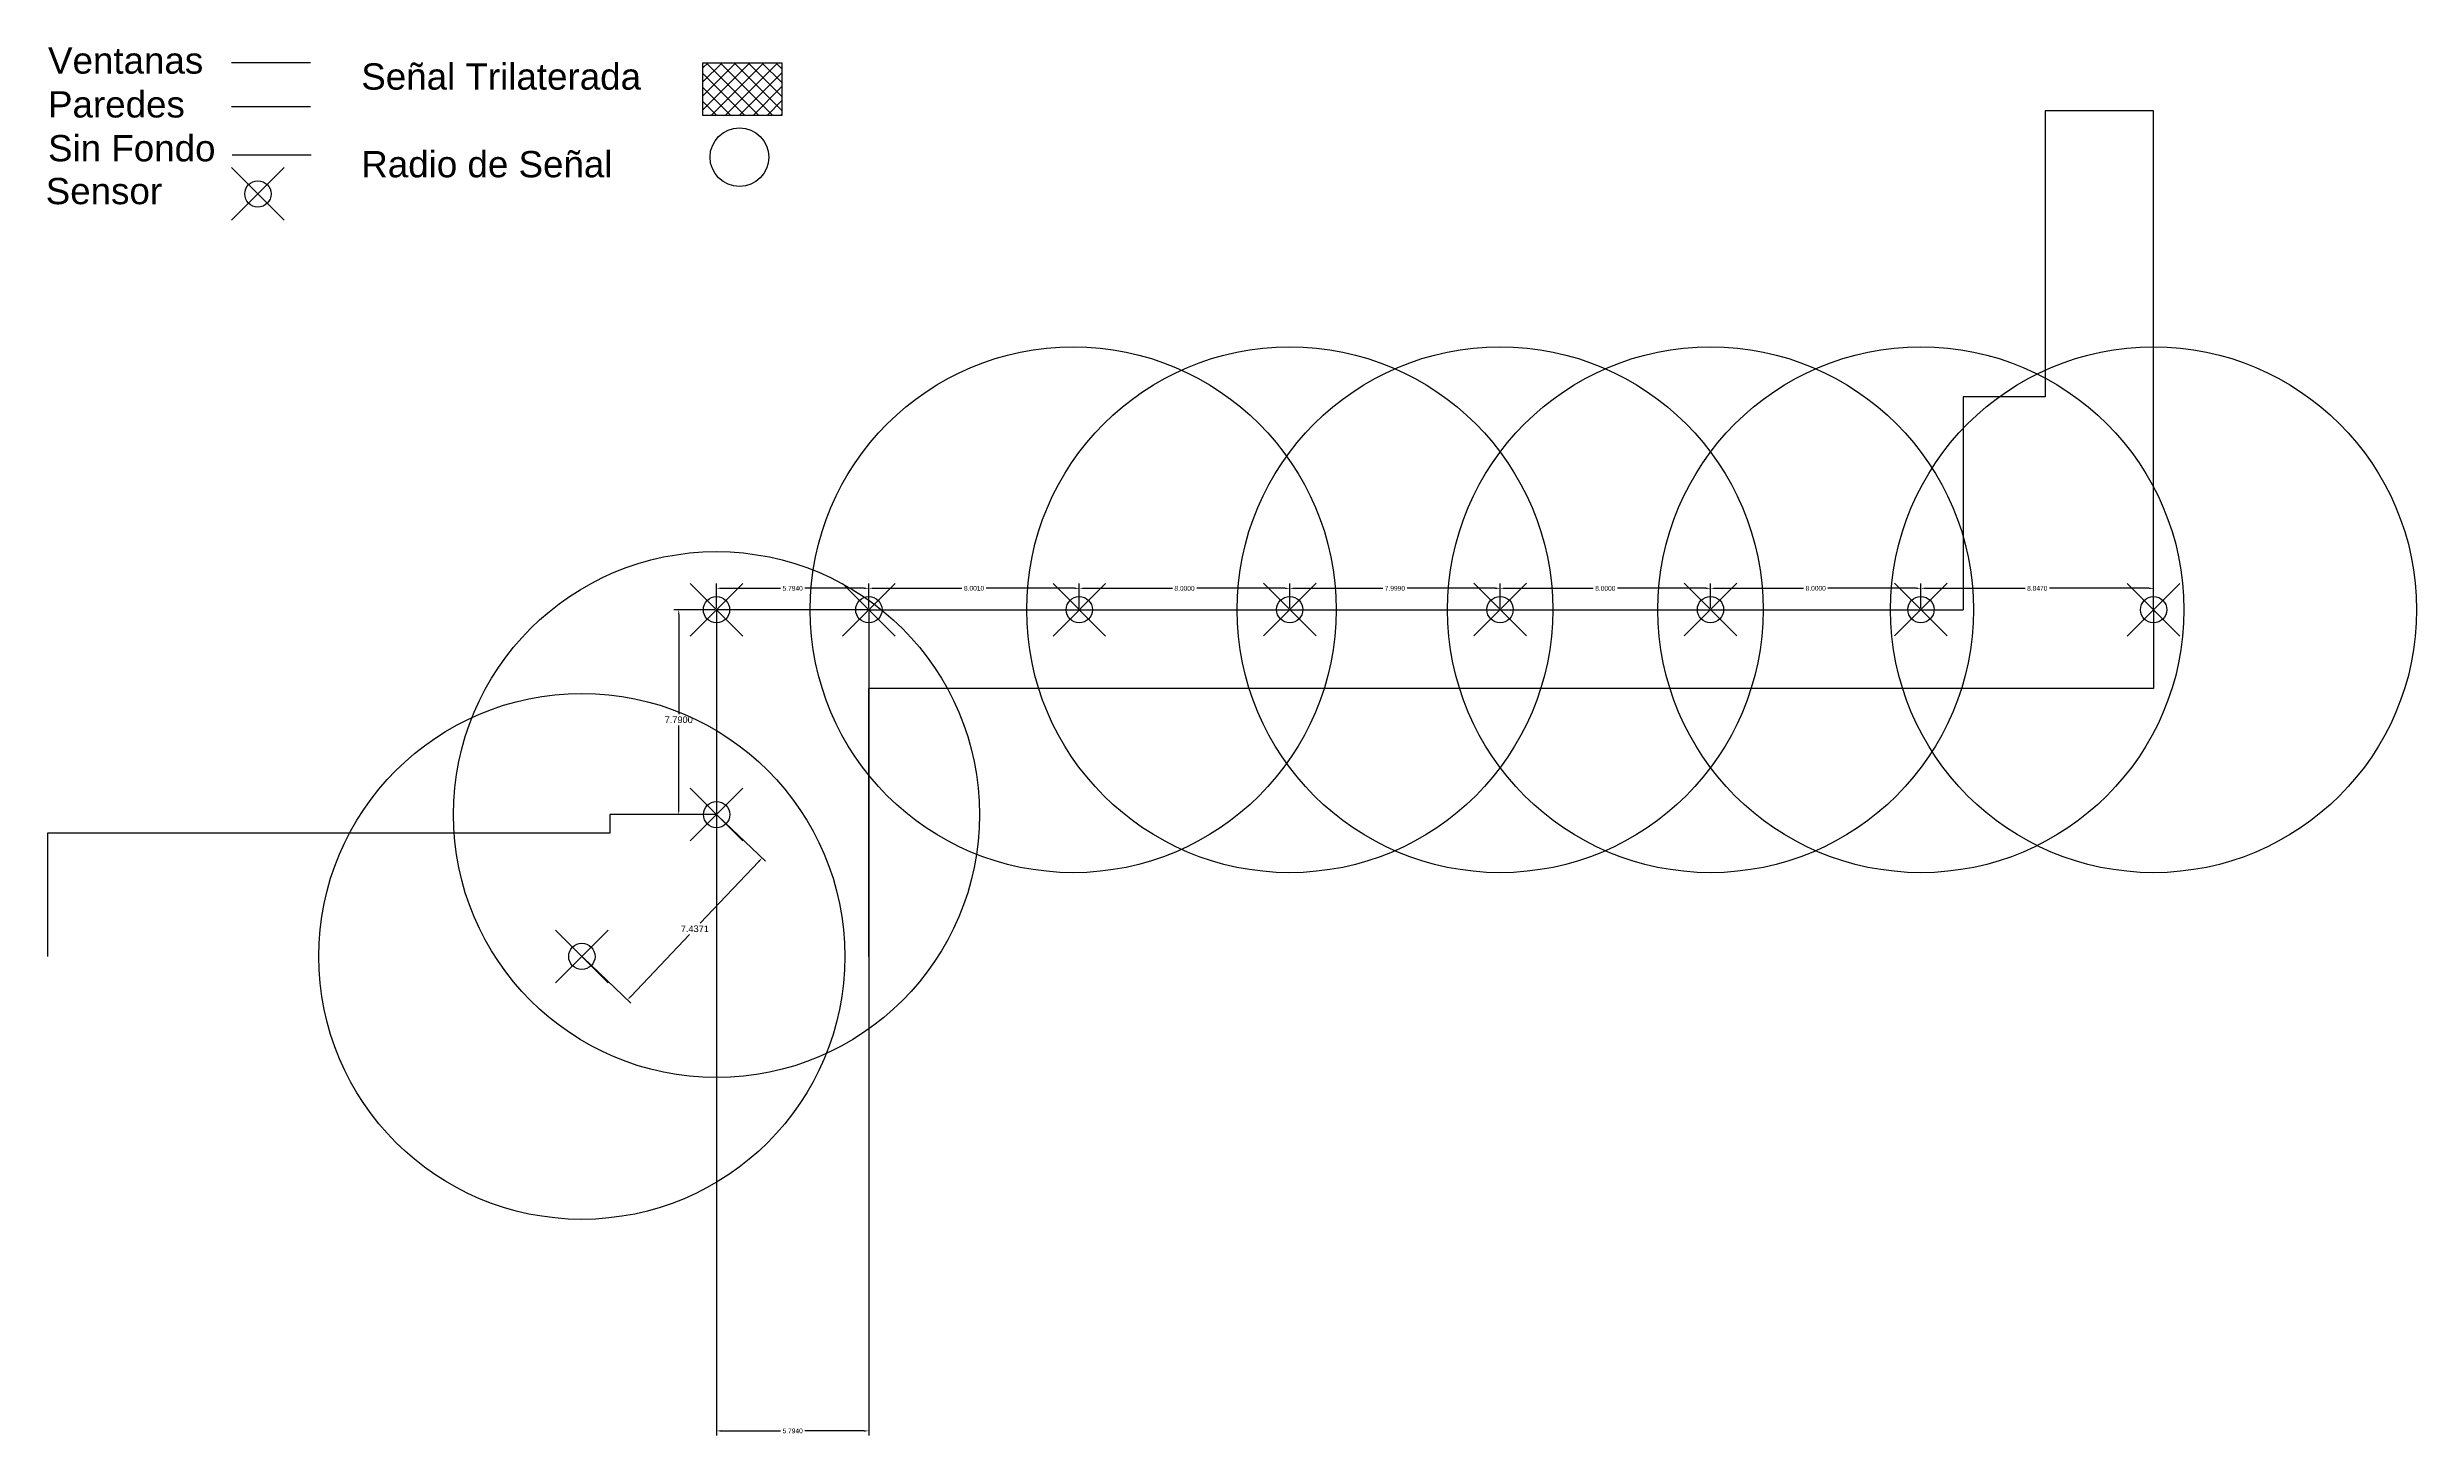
# Model space of a CAD drawing. Header units: metres. Extents: x 0 to 90.1, y -18.2 to 34.6.
import ezdxf

# ---------------------------------------------------------------- set-up
doc = ezdxf.new("R2010")
doc.units = ezdxf.units.M
doc.header["$MEASUREMENT"] = 0
doc.header["$PDMODE"] = 35
doc.header["$PDSIZE"] = -2
doc.styles.get("Standard").update_dxf_attribs({"font": 'arial.ttf'})
doc.dimstyles.get("Standard").update_dxf_attribs({"dimtxt": 0.18, "dimasz": 0.18, "dimexe": 0.18, "dimexo": 0.0625, "dimgap": 0.09, "dimtad": 0, "dimtih": 1, "dimtoh": 1, "dimdec": 4, "dimzin": 0, "dimdsep": 46, "dimtxsty": 'Standard', "dimcen": 0.09, "dimadec": 0, "dimazin": 0, "dimtfac": 1, "dimtdec": 4, "dimtofl": 0, "dimtmove": 0, "dimatfit": 3, "dimfxl": 1, "dimtolj": 1, "dimtzin": 0, "dimarcsym": 0})

# ---------------------------------------------------------------- blocks, each defined once
blk = doc.blocks.new('*D1')
at = {"color": 0, "lineweight": -2, "transparency": 16777216}
for p, q in [((25.481, 5.352), (27.304, 3.623)), ((27.049, 3.616), (24.82, 1.267)), ((22.178, -1.518), (24.407, 0.832)), ((20.362, -0.043), (22.185, -1.772))]:
    blk.add_line(p, q, dxfattribs=at)
at = {"color": 0, "transparency": 16777216}
for points in [[(27.027, 3.637), (27.071, 3.596), (27.173, 3.747)], [(22.156, -1.497), (22.2, -1.538), (22.054, -1.648)]]:
    blk.add_solid(points, dxfattribs=at)
at = {"layer": 'Defpoints', "color": 0, "transparency": 16777216}
for p in [(25.436, 5.395), (27.173, 3.747), (20.317, 0)]:
    blk.add_point(p, dxfattribs=at)
at = {"color": 0, "transparency": 16777216, "insert": (24.614, 1.049), "char_height": 0.25, "attachment_point": 5}
blk.add_mtext('\\A1;7.4371', dxfattribs=at)
blk = doc.blocks.new('*D2')
at = {"color": 0, "lineweight": -2, "transparency": 16777216}
for p, q in [((25.374, 13.185), (23.82, 13.185)), ((24, 13.005), (24, 9.218)), ((24, 5.575), (24, 8.782)), ((25.374, 5.395), (23.82, 5.395))]:
    blk.add_line(p, q, dxfattribs=at)
at = {"color": 0, "transparency": 16777216}
for points in [[(23.97, 13.005), (24.03, 13.005), (24, 13.185)], [(23.97, 5.575), (24.03, 5.575), (24, 5.395)]]:
    blk.add_solid(points, dxfattribs=at)
at = {"layer": 'Defpoints', "color": 0, "transparency": 16777216}
for p in [(24, 13.185), (25.436, 13.185), (25.436, 5.395)]:
    blk.add_point(p, dxfattribs=at)
at = {"color": 0, "transparency": 16777216, "insert": (24, 9), "char_height": 0.25, "attachment_point": 5}
blk.add_mtext('\\A1;7.7900', dxfattribs=at)
blk = doc.blocks.new('*D3')
at = {"color": 0, "lineweight": -2, "transparency": 16777216}
for p, q in [((25.436, 13.123), (25.436, -18.226)), ((31.23, 13.123), (31.23, -18.226)), ((25.616, -18.046), (27.87, -18.046)), ((31.05, -18.046), (28.796, -18.046))]:
    blk.add_line(p, q, dxfattribs=at)
at = {"color": 0, "transparency": 16777216}
for points in [[(25.616, -18.016), (25.616, -18.076), (25.436, -18.046)], [(31.05, -18.016), (31.05, -18.076), (31.23, -18.046)]]:
    blk.add_solid(points, dxfattribs=at)
at = {"layer": 'Defpoints', "color": 0, "transparency": 16777216}
for p in [(25.436, 13.185), (31.23, 13.185), (31.23, -18.046)]:
    blk.add_point(p, dxfattribs=at)
at = {"color": 0, "transparency": 16777216, "insert": (28.333, -18.046), "char_height": 0.18, "attachment_point": 5}
blk.add_mtext('\\A1;5.7940', dxfattribs=at)
blk = doc.blocks.new('*D4')
at = {"color": 0, "lineweight": -2, "transparency": 16777216}
for p, q in [((25.436, 13.248), (25.436, 14.18)), ((25.616, 14), (27.87, 14)), ((31.05, 14), (28.796, 14)), ((31.23, 13.248), (31.23, 14.18))]:
    blk.add_line(p, q, dxfattribs=at)
at = {"color": 0, "transparency": 16777216}
for points in [[(25.616, 14.03), (25.616, 13.97), (25.436, 14)], [(31.05, 14.03), (31.05, 13.97), (31.23, 14)]]:
    blk.add_solid(points, dxfattribs=at)
at = {"layer": 'Defpoints', "color": 0, "transparency": 16777216}
for p in [(31.23, 14), (25.436, 13.185), (31.23, 13.185)]:
    blk.add_point(p, dxfattribs=at)
at = {"color": 0, "transparency": 16777216, "insert": (28.333, 14), "char_height": 0.18, "attachment_point": 5}
blk.add_mtext('\\A1;5.7940', dxfattribs=at)
blk = doc.blocks.new('*D5')
at = {"color": 0, "lineweight": -2, "transparency": 16777216}
for p, q in [((31.23, 13.248), (31.23, 14.18)), ((31.41, 14), (34.767, 14)), ((39.051, 14), (35.694, 14)), ((39.231, 13.248), (39.231, 14.18))]:
    blk.add_line(p, q, dxfattribs=at)
at = {"color": 0, "transparency": 16777216}
for points in [[(31.41, 14.03), (31.41, 13.97), (31.23, 14)], [(39.051, 14.03), (39.051, 13.97), (39.231, 14)]]:
    blk.add_solid(points, dxfattribs=at)
at = {"layer": 'Defpoints', "color": 0, "transparency": 16777216}
for p in [(39.231, 14), (31.23, 13.185), (39.231, 13.185)]:
    blk.add_point(p, dxfattribs=at)
at = {"color": 0, "transparency": 16777216, "insert": (35.23, 14), "char_height": 0.18, "attachment_point": 5}
blk.add_mtext('\\A1;8.0010', dxfattribs=at)
blk = doc.blocks.new('*D6')
at = {"color": 0, "lineweight": -2, "transparency": 16777216}
for p, q in [((39.231, 13.248), (39.231, 14.18)), ((39.411, 14), (42.768, 14)), ((47.051, 14), (43.694, 14)), ((47.231, 13.252), (47.231, 14.18))]:
    blk.add_line(p, q, dxfattribs=at)
at = {"color": 0, "transparency": 16777216}
for points in [[(39.411, 14.03), (39.411, 13.97), (39.231, 14)], [(47.051, 14.03), (47.051, 13.97), (47.231, 14)]]:
    blk.add_solid(points, dxfattribs=at)
at = {"layer": 'Defpoints', "color": 0, "transparency": 16777216}
for p in [(39.231, 14), (39.231, 13.185), (47.231, 13.19)]:
    blk.add_point(p, dxfattribs=at)
at = {"color": 0, "transparency": 16777216, "insert": (43.231, 14), "char_height": 0.18, "attachment_point": 5}
blk.add_mtext('\\A1;8.0000', dxfattribs=at)
blk = doc.blocks.new('*D7')
at = {"color": 0, "lineweight": -2, "transparency": 16777216}
for p, q in [((47.231, 13.252), (47.231, 14.18)), ((47.411, 14), (50.768, 14)), ((55.05, 14), (51.693, 14)), ((55.23, 13.252), (55.23, 14.18))]:
    blk.add_line(p, q, dxfattribs=at)
at = {"color": 0, "transparency": 16777216}
for points in [[(47.411, 14.03), (47.411, 13.97), (47.231, 14)], [(55.05, 14.03), (55.05, 13.97), (55.23, 14)]]:
    blk.add_solid(points, dxfattribs=at)
at = {"layer": 'Defpoints', "color": 0, "transparency": 16777216}
for p in [(55.23, 14), (47.231, 13.19), (55.23, 13.19)]:
    blk.add_point(p, dxfattribs=at)
at = {"color": 0, "transparency": 16777216, "insert": (51.23, 14), "char_height": 0.18, "attachment_point": 5}
blk.add_mtext('\\A1;7.9990', dxfattribs=at)
blk = doc.blocks.new('*D8')
at = {"color": 0, "lineweight": -2, "transparency": 16777216}
for p, q in [((55.23, 13.252), (55.23, 14.18)), ((55.41, 14), (58.767, 14)), ((63.05, 14), (59.693, 14)), ((63.23, 13.252), (63.23, 14.18))]:
    blk.add_line(p, q, dxfattribs=at)
at = {"color": 0, "transparency": 16777216}
for points in [[(55.41, 14.03), (55.41, 13.97), (55.23, 14)], [(63.05, 14.03), (63.05, 13.97), (63.23, 14)]]:
    blk.add_solid(points, dxfattribs=at)
at = {"layer": 'Defpoints', "color": 0, "transparency": 16777216}
for p in [(63.23, 14), (55.23, 13.19), (63.23, 13.19)]:
    blk.add_point(p, dxfattribs=at)
at = {"color": 0, "transparency": 16777216, "insert": (59.23, 14), "char_height": 0.18, "attachment_point": 5}
blk.add_mtext('\\A1;8.0000', dxfattribs=at)
blk = doc.blocks.new('*D9')
at = {"color": 0, "lineweight": -2, "transparency": 16777216}
for p, q in [((63.23, 13.252), (63.23, 14.18)), ((63.41, 14), (66.767, 14)), ((71.05, 14), (67.693, 14)), ((71.23, 13.252), (71.23, 14.18))]:
    blk.add_line(p, q, dxfattribs=at)
at = {"color": 0, "transparency": 16777216}
for points in [[(63.41, 14.03), (63.41, 13.97), (63.23, 14)], [(71.05, 14.03), (71.05, 13.97), (71.23, 14)]]:
    blk.add_solid(points, dxfattribs=at)
at = {"layer": 'Defpoints', "color": 0, "transparency": 16777216}
for p in [(71.23, 14), (63.23, 13.19), (71.23, 13.19)]:
    blk.add_point(p, dxfattribs=at)
at = {"color": 0, "transparency": 16777216, "insert": (67.23, 14), "char_height": 0.18, "attachment_point": 5}
blk.add_mtext('\\A1;8.0000', dxfattribs=at)
blk = doc.blocks.new('*D10')
at = {"color": 0, "lineweight": -2, "transparency": 16777216}
for p, q in [((71.23, 13.252), (71.23, 14.18)), ((71.41, 14), (75.19, 14)), ((79.897, 14), (76.117, 14)), ((80.077, 13.248), (80.077, 14.18))]:
    blk.add_line(p, q, dxfattribs=at)
at = {"color": 0, "transparency": 16777216}
for points in [[(71.41, 14.03), (71.41, 13.97), (71.23, 14)], [(79.897, 14.03), (79.897, 13.97), (80.077, 14)]]:
    blk.add_solid(points, dxfattribs=at)
at = {"layer": 'Defpoints', "color": 0, "transparency": 16777216}
for p in [(80.077, 14), (71.23, 13.19), (80.077, 13.185)]:
    blk.add_point(p, dxfattribs=at)
at = {"color": 0, "transparency": 16777216, "insert": (75.654, 14), "char_height": 0.18, "attachment_point": 5}
blk.add_mtext('\\A1;8.8470', dxfattribs=at)

msp = doc.modelspace()

# ---------------------------------------------------------------- hatches: boundary and pattern name
at = {"true_color": 0x2776bb}
h = msp.add_hatch(dxfattribs=at)
h.set_pattern_fill('ANSI37', color=152, scale=3)
h.set_pattern_definition([(45, (17.9211, 3.9884), (-0.265165, 0.265165), []), (135, (17.9211, 3.9884), (-0.265165, -0.265165), [])])
h.paths.add_polyline_path([(24.9211, 31.98841), (27.9211, 31.98841), (27.9211, 33.98841), (24.9211, 33.98841)])

# ---------------------------------------------------------------- linework, layer by layer
at = {"color": 4}
for p, q in [((7, 34), (10, 34)), ((80.077, 32.155), (75.958, 32.155)), ((25.436, 13.185), (25.436, 5.395)), ((0, 4.691), (0, 0))]:
    msp.add_line(p, q, dxfattribs=at)
at = {"color": 6}
for p, q in [((7, 32.33017), (10, 32.33017)), ((75.958, 32.155), (75.958, 21.288)), ((80.077, 13.185), (80.077, 32.155)), ((75.958, 21.288), (72.831, 21.288)), ((72.831, 21.288), (72.831, 13.185)), ((31.231, 13.185), (72.831, 13.185)), ((21.378, 4.691), (0, 4.691)), ((25.436, 5.395), (21.378, 5.395)), ((21.378, 5.395), (21.378, 4.691))]:
    msp.add_line(p, q, dxfattribs=at)
at = {"color": 30, "true_color": 0xf8991e}
for p, q in [((7.02031, 30.49256), (10.02031, 30.49256)), ((31.231, 13.185), (25.436, 13.185)), ((80.077, 13.185), (80.077, 10.185)), ((80.077, 10.185), (31.231, 10.185))]:
    msp.add_line(p, q, dxfattribs=at)
at = {"color": 2}
msp.add_line((31.231, 0), (31.231, 10.185), dxfattribs=at)
msp.add_lwpolyline([(24.9211, 33.98841), (27.9211, 33.98841), (27.9211, 31.98841), (24.9211, 31.98841)], close=True)
at = {"color": 3}
for centre, radius in [((26.30945, 30.39848), 1.11803), ((39, 13.185), 10), ((47.231, 13.185, 10), 10), ((55.231, 13.185, 10), 10), ((63.231, 13.185, 1), 10), ((71.231, 13.185), 10), ((80.077, 13.185), 10), ((25.436, 5.395), 10), ((20.317, 0), 10)]:
    msp.add_circle(centre, radius, dxfattribs=at)
for p in [(8, 29), (25.436, 13.185), (31.23, 13.185), (39.231, 13.185), (47.231, 13.19), (55.23, 13.19), (63.23, 13.19), (71.23, 13.19), (80.077, 13.185), (25.44, 5.395), (20.317, 0)]:
    msp.add_point(p)

# ---------------------------------------------------------------- texts
at = {"char_height": 1, "attachment_point": 1}
for s, width, insert in [('Ventanas\\PParedes\\PSin Fondo', 10, (0.02031, 34.57375)), ('Señal Trilaterada\\P\\PRadio de Señal', 11.9550322, (11.93025, 33.96564)), ('Sensor', 7, (-0.06744, 29.60933))]:
    msp.add_mtext_dynamic_manual_height_columns(s, width=width, gutter_width=1, heights=[0], dxfattribs=dict(at, insert=insert))

# ---------------------------------------------------------------- dimensions: what is measured, and where the dimension line sits
for base, p1, p2, picture, middle in [((31.23, 14), (25.436, 13.185), (31.23, 13.185), '*D4', (28.333, 14)), ((39.231, 14), (31.23, 13.185), (39.231, 13.185), '*D5', (35.2305, 14)), ((39.231, 14), (47.231, 13.19), (39.231, 13.185), '*D6', (43.231, 14)), ((55.23, 14), (47.231, 13.19), (55.23, 13.19), '*D7', (51.2305, 14)), ((63.23, 14), (55.23, 13.19), (63.23, 13.19), '*D8', (59.23, 14)), ((71.23, 14), (63.23, 13.19), (71.23, 13.19), '*D9', (67.23, 14)), ((80.077, 14), (71.23, 13.19), (80.077, 13.185), '*D10', (75.6535, 14))]:
    dim = msp.add_linear_dim(base=base, p1=p1, p2=p2, dimstyle='Standard')
    dim.commit()
    dim.dimension.update_dxf_attribs({"geometry": picture, "text_midpoint": middle})
dim = msp.add_linear_dim(base=(24, 13.185), p1=(25.436, 5.395), p2=(25.436, 13.185), angle=90, dimstyle='Standard', override={"dimtxt": 0.25})
dim.commit()
dim.dimension.update_dxf_attribs({"geometry": '*D2', "text_midpoint": (24, 9), "dimtype": 161})
dim = msp.add_aligned_dim(p1=(25.436, 13.185), p2=(31.23, 13.185), distance=-31.23054, dimstyle='Standard')
dim.commit()
dim.dimension.update_dxf_attribs({"geometry": '*D3', "text_midpoint": (28.333, -18.04554)})
dim = msp.add_aligned_dim(p1=(20.317, 0), p2=(25.436, 5.395), distance=-2.3945, dimstyle='Standard', override={"dimtxt": 0.25})
dim.commit()
dim.dimension.update_dxf_attribs({"geometry": '*D1', "text_midpoint": (24.61352, 1.04935)})

doc.saveas('drawing.dxf')
